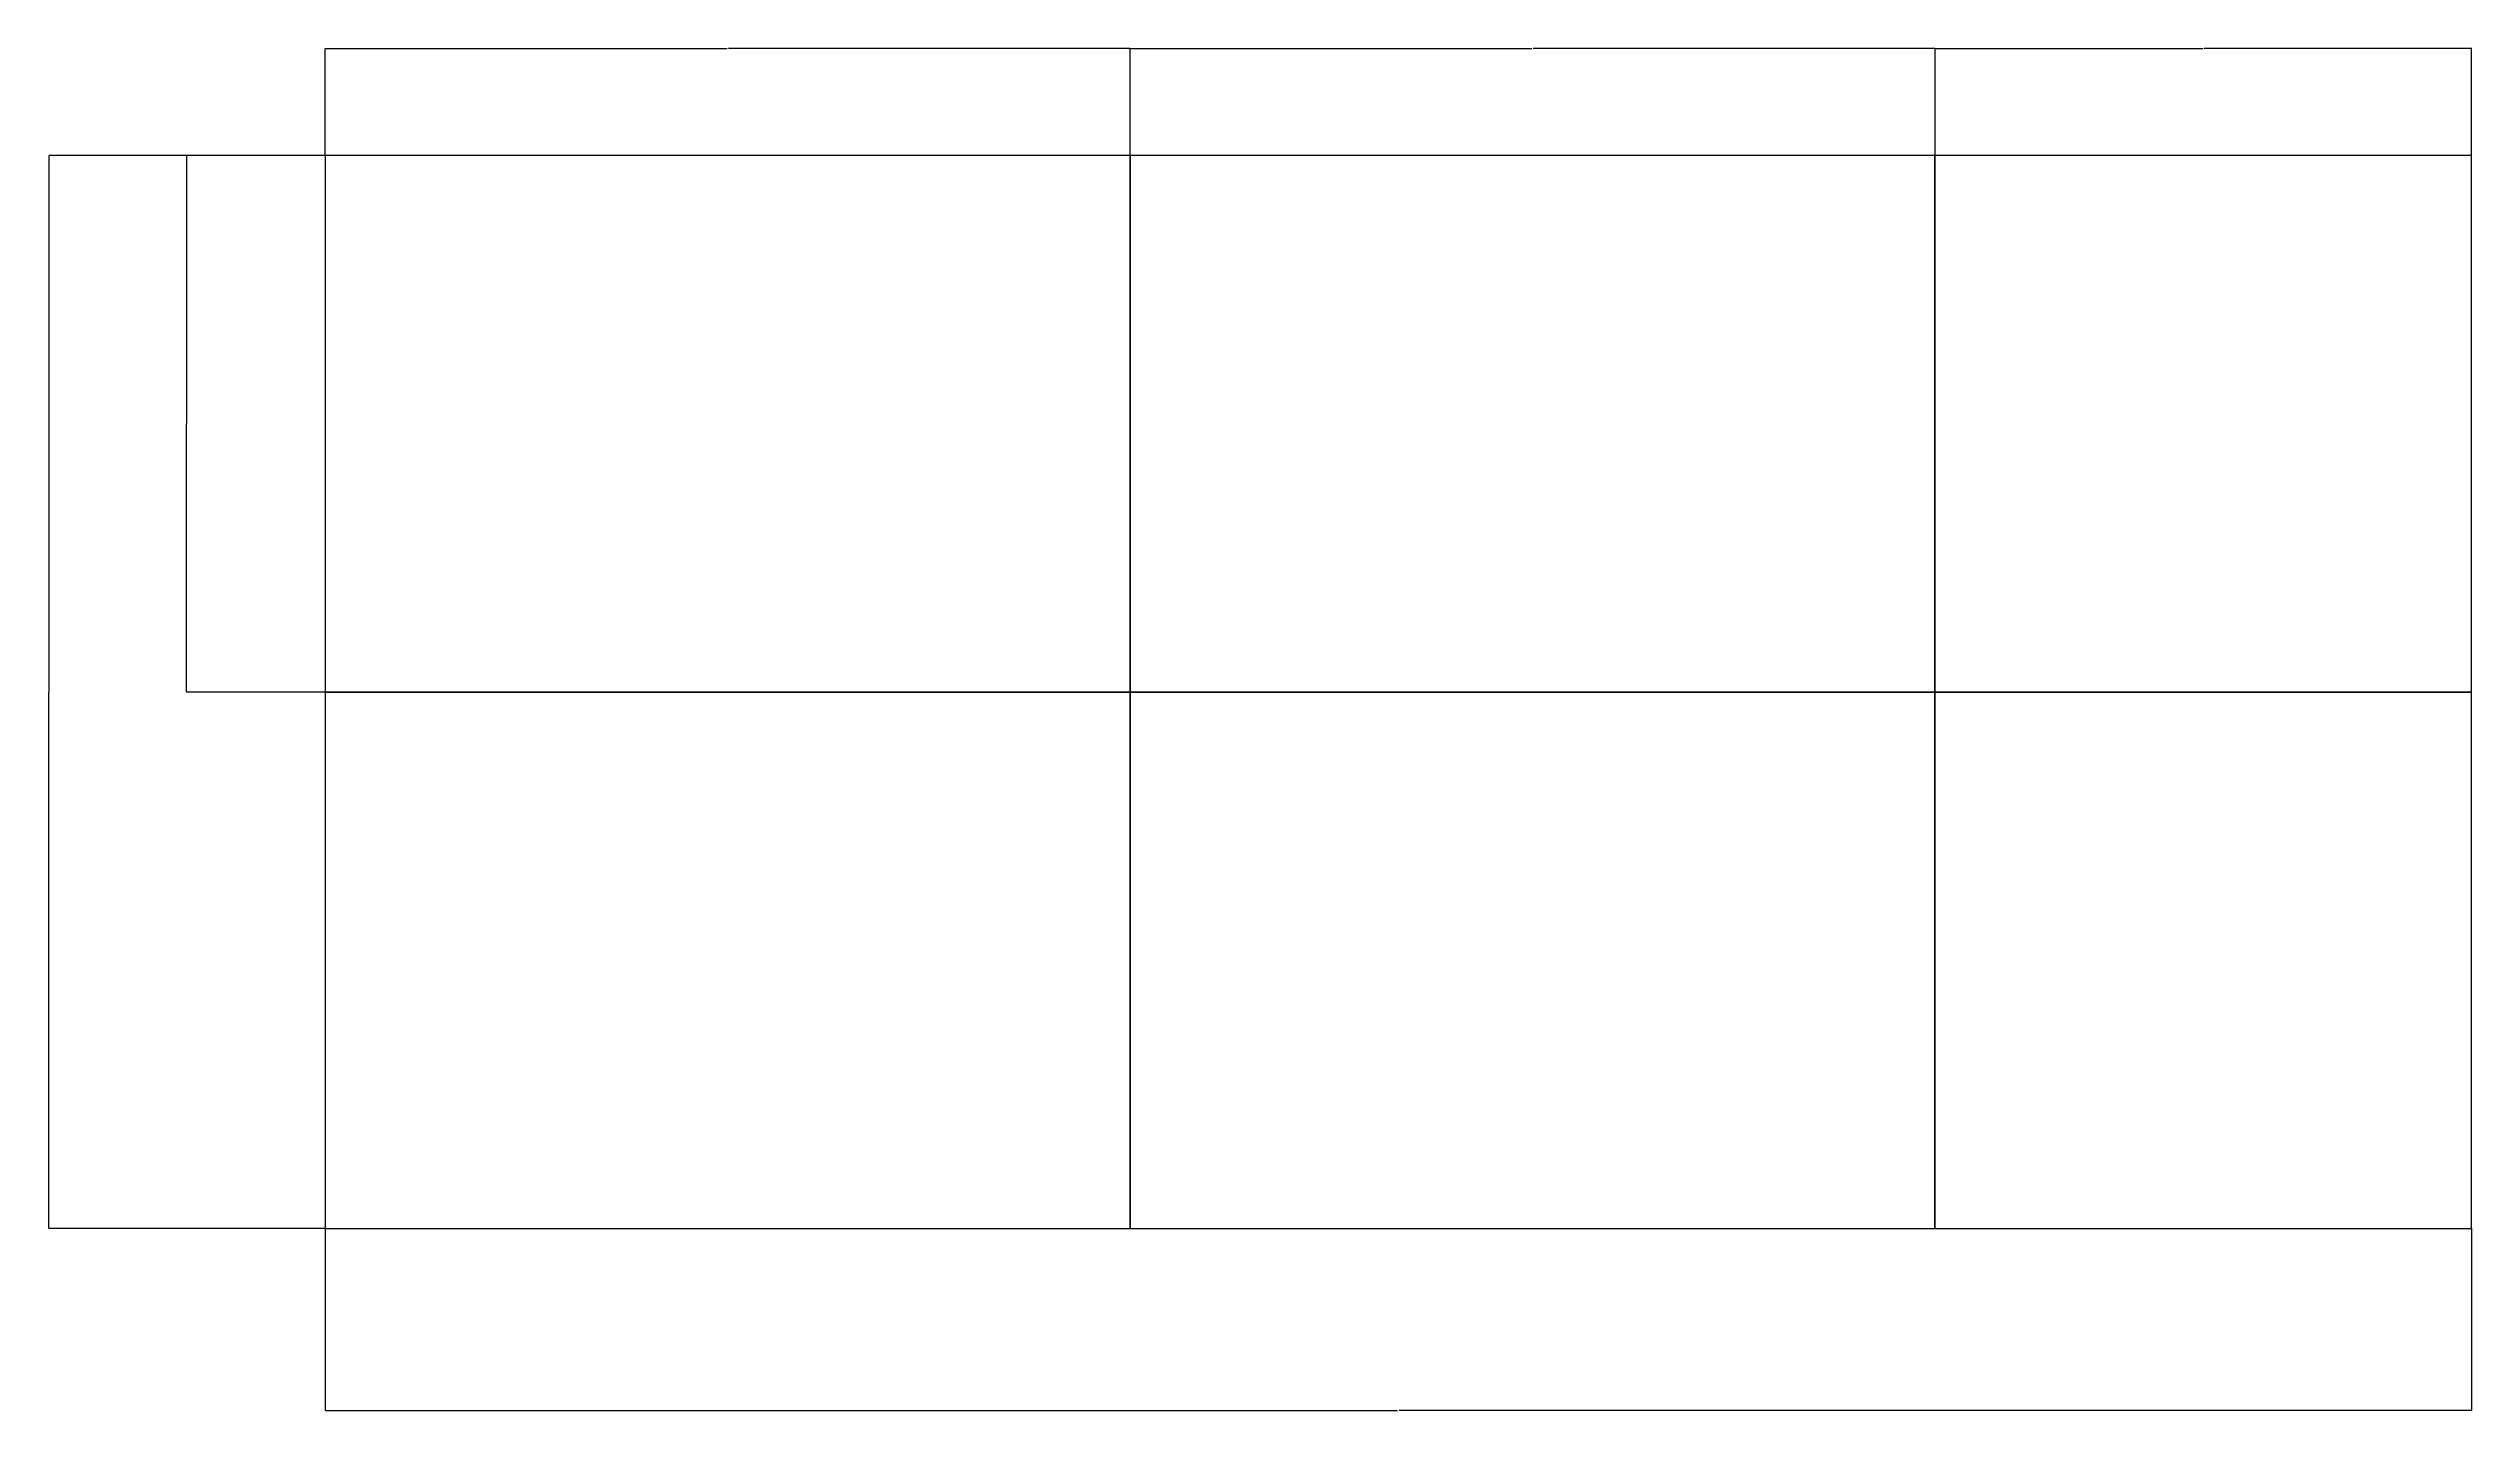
# Model space of a CAD drawing. Header units: millimetres. Extents: x 5204 to 20126, y 742 to 6062.
# Drawn here: x 7869 to 10579, y 2807 to 4330 of the extents above; entities that cross this region are included whole.
import ezdxf

# ---------------------------------------------------------------- set-up
doc = ezdxf.new("R2010")
doc.units = ezdxf.units.MM
doc.header["$MEASUREMENT"] = 0
for name, color, linetype, true_color in [('90X60', 6, 'Continuous', 0xff00ff), ('cotas', 7, 'Continuous', 0x000000), ('LINEAS', 5, 'Continuous', 0x0000ff)]:
    doc.layers.add(name, color=color, linetype=linetype, true_color=true_color)
doc.dimstyles.get("Standard").update_dxf_attribs({"dimtxt": 0.18, "dimasz": 0.18, "dimexe": 0.18, "dimexo": 0.0625, "dimgap": 0.09, "dimtad": 0, "dimtih": 1, "dimtoh": 1, "dimdec": 4, "dimzin": 0, "dimdsep": 46, "dimtxsty": 'Standard', "dimcen": 0.09, "dimadec": 0, "dimazin": 0, "dimtfac": 1, "dimtdec": 4, "dimtofl": 0, "dimtmove": 0, "dimatfit": 3, "dimfxl": 0, "dimtolj": 1, "dimtzin": 0, "dimarcsym": 0})

# ---------------------------------------------------------------- blocks, each defined once
blk = doc.blocks.new('*D15')
at = {"layer": 'cotas', "color": 0, "lineweight": -2}
for p, q in [((8178.9, 3010.1), (8178.9, 2806.6)), ((10579, 3010.1), (10579, 2806.6)), ((8179.1, 2806.8), (9378.1, 2806.8)), ((10578.8, 2806.8), (9379.7, 2806.8))]:
    blk.add_line(p, q, dxfattribs=at)
at = {"layer": 'cotas', "color": 0}
for points in [[(8179.1, 2806.8), (8179.1, 2806.8), (8178.9, 2806.8)], [(10578.8, 2806.8), (10578.8, 2806.8), (10579, 2806.8)]]:
    blk.add_solid(points, dxfattribs=at)
at = {"layer": 'Defpoints', "color": 0}
for p in [(8178.9, 3010.2), (10579, 3010.2), (10579, 2806.8)]:
    blk.add_point(p, dxfattribs=at)
at = {"layer": 'cotas', "color": 0, "insert": (9378.9, 2806.8), "char_height": 0.18, "attachment_point": 5}
blk.add_mtext('\\A1;2400.0625', dxfattribs=at)
blk = doc.blocks.new('*D16')
at = {"layer": 'cotas', "color": 0, "lineweight": -2}
for p, q in [((8178.8, 4210.2), (7869.8, 4210.2)), ((7870, 4210), (7870, 3610.4)), ((7870, 3010.4), (7870, 3610)), ((8178.9, 3010.2), (7869.8, 3010.2))]:
    blk.add_line(p, q, dxfattribs=at)
at = {"layer": 'cotas', "color": 0}
for points in [[(7870, 4210), (7870, 4210), (7870, 4210.2)], [(7870, 3010.4), (7870, 3010.4), (7870, 3010.2)]]:
    blk.add_solid(points, dxfattribs=at)
at = {"layer": 'Defpoints', "color": 0}
for p in [(8178.9, 4210.2), (7870, 3010.2), (8179, 3010.2)]:
    blk.add_point(p, dxfattribs=at)
at = {"layer": 'cotas', "color": 0, "insert": (7870, 3610.2), "char_height": 0.18, "attachment_point": 5}
blk.add_mtext('\\A1;1200.0000', dxfattribs=at)
blk = doc.blocks.new('*D17')
at = {"layer": 'cotas', "color": 0, "lineweight": -2}
for p, q in [((9079, 4210.3), (9079, 4329.9)), ((9079.1, 4329.7), (9528.2, 4329.7)), ((9978.8, 4329.7), (9529.7, 4329.7)), ((9979, 4210.3), (9979, 4329.9))]:
    blk.add_line(p, q, dxfattribs=at)
at = {"layer": 'cotas', "color": 0}
for points in [[(9079.1, 4329.8), (9079.1, 4329.7), (9079, 4329.7)], [(9978.8, 4329.7), (9978.8, 4329.8), (9979, 4329.7)]]:
    blk.add_solid(points, dxfattribs=at)
at = {"layer": 'Defpoints', "color": 0}
for p in [(9979, 4329.7), (9079, 4210.2), (9979, 4210.3)]:
    blk.add_point(p, dxfattribs=at)
at = {"layer": 'cotas', "color": 0, "insert": (9529, 4329.7), "char_height": 0.18, "attachment_point": 5}
blk.add_mtext('\\A1;900.0000', dxfattribs=at)
blk = doc.blocks.new('*D18')
at = {"layer": 'cotas', "color": 0, "lineweight": -2}
for p, q in [((9979, 4210.3), (9979, 4329.9)), ((9979.1, 4329.7), (10278.3, 4329.7)), ((10578.8, 4329.7), (10279.7, 4329.7)), ((10579, 4210.3), (10579, 4329.9))]:
    blk.add_line(p, q, dxfattribs=at)
at = {"layer": 'cotas', "color": 0}
for points in [[(9979.1, 4329.8), (9979.1, 4329.7), (9979, 4329.7)], [(10578.8, 4329.7), (10578.8, 4329.8), (10579, 4329.7)]]:
    blk.add_solid(points, dxfattribs=at)
at = {"layer": 'Defpoints', "color": 0}
for p in [(10579, 4329.7), (9979, 4210.2), (10579, 4210.2)]:
    blk.add_point(p, dxfattribs=at)
at = {"layer": 'cotas', "color": 0, "insert": (10279, 4329.7), "char_height": 0.18, "attachment_point": 5}
blk.add_mtext('\\A1;600.0000', dxfattribs=at)
blk = doc.blocks.new('*D19')
at = {"layer": 'cotas', "color": 0, "lineweight": -2}
for p, q in [((8178.9, 4210.2), (8023.7, 4210.2)), ((8023.9, 4210), (8023.9, 3910.4)), ((8023.9, 3610.4), (8023.9, 3910)), ((8178.9, 3610.2), (8023.7, 3610.2))]:
    blk.add_line(p, q, dxfattribs=at)
at = {"layer": 'cotas', "color": 0}
for points in [[(8023.9, 4210), (8023.9, 4210), (8023.9, 4210.2)], [(8023.9, 3610.4), (8023.9, 3610.4), (8023.9, 3610.2)]]:
    blk.add_solid(points, dxfattribs=at)
at = {"layer": 'Defpoints', "color": 0}
for p in [(8179, 4210.2), (8023.9, 3610.2), (8179, 3610.2)]:
    blk.add_point(p, dxfattribs=at)
at = {"layer": 'cotas', "color": 0, "insert": (8023.9, 3910.2), "char_height": 0.18, "attachment_point": 5}
blk.add_mtext('\\A1;600.0000', dxfattribs=at)
blk = doc.blocks.new('*D20')
at = {"layer": 'cotas', "color": 0, "lineweight": -2}
for p, q in [((8179, 4210.3), (8179, 4329.9)), ((8179.1, 4329.7), (8628.2, 4329.7)), ((9078.8, 4329.7), (8629.7, 4329.7)), ((9079, 4210.3), (9079, 4329.9))]:
    blk.add_line(p, q, dxfattribs=at)
at = {"layer": 'cotas', "color": 0}
for points in [[(8179.1, 4329.8), (8179.1, 4329.7), (8179, 4329.7)], [(9078.8, 4329.7), (9078.8, 4329.8), (9079, 4329.7)]]:
    blk.add_solid(points, dxfattribs=at)
at = {"layer": 'Defpoints', "color": 0}
for p in [(8179, 4329.7), (8179, 4210.2), (9079, 4210.2)]:
    blk.add_point(p, dxfattribs=at)
at = {"layer": 'cotas', "color": 0, "insert": (8629, 4329.7), "char_height": 0.18, "attachment_point": 5}
blk.add_mtext('\\A1;900.0000', dxfattribs=at)

msp = doc.modelspace()

# ---------------------------------------------------------------- linework, layer by layer
at = {"layer": '90X60'}
for p, q in [((9078.95611, 4210.2014), (8178.95611, 4210.2014)), ((8178.95611, 4210.2014), (8178.95611, 3610.2014)), ((9978.95611, 4210.2014), (9078.95611, 4210.2014)), ((9078.95611, 4210.2014), (9078.95611, 3610.2014)), ((9078.95611, 3610.2014), (9078.95611, 4210.2014)), ((10578.95611, 4210.2014), (9978.95611, 4210.2014)), ((9978.95611, 4210.2014), (9978.95611, 3610.2014)), ((9978.95611, 3610.2014), (9978.95611, 4210.2014)), ((10578.95611, 3610.2014), (10578.95611, 4210.2014)), ((9078.95611, 3610.2014), (8178.95611, 3610.2014)), ((8178.95611, 3610.2014), (8178.95611, 3010.2014)), ((8178.95611, 3610.2014), (9078.95611, 3610.2014)), ((9978.95611, 3610.2014), (9078.95611, 3610.2014)), ((9078.95611, 3610.2014), (9078.95611, 3010.2014)), ((9078.95611, 3610.2014), (9978.95611, 3610.2014)), ((9078.95611, 3010.2014), (9078.95611, 3610.2014)), ((10578.95611, 3610.2014), (9978.95611, 3610.2014)), ((9978.95611, 3610.2014), (9978.95611, 3010.2014)), ((9978.95611, 3610.2014), (10578.95611, 3610.2014)), ((9978.95611, 3010.2014), (9978.95611, 3610.2014)), ((10578.95611, 3010.2014), (10578.95611, 3610.2014)), ((8178.95611, 3010.2014), (9078.95611, 3010.2014)), ((9078.95611, 3010.2014), (9978.95611, 3010.2014)), ((9978.95611, 3010.2014), (10578.95611, 3010.2014))]:
    msp.add_line(p, q, dxfattribs=at)
at = {"layer": 'LINEAS'}
for p, q in [((10578.95611, 4210.2014), (8178.95611, 4210.2014)), ((8178.95611, 4210.2014), (8178.95611, 3010.2014)), ((10578.95611, 3010.2014), (10578.95611, 4210.2014)), ((8178.95611, 3010.2014), (10578.95611, 3010.2014))]:
    msp.add_line(p, q, dxfattribs=at)

# ---------------------------------------------------------------- dimensions: what is measured, and where the dimension line sits
at = {"layer": 'cotas'}
for base, p1, p2, picture, middle in [((8178.95611, 4329.73653), (9078.95611, 4210.2014), (8178.95611, 4210.2014), '*D20', (8628.95611, 4329.73653)), ((9978.95611, 4329.73653), (9078.95611, 4210.2014), (9978.95611, 4210.2639), '*D17', (9528.95611, 4329.73653)), ((10578.95611, 4329.73653), (9978.95611, 4210.2014), (10578.95611, 4210.2014), '*D18', (10278.95611, 4329.73653)), ((10578.95611, 2806.80006), (8178.89361, 3010.2014), (10578.95611, 3010.2014), '*D15', (9378.92486, 2806.80006))]:
    dim = msp.add_linear_dim(base=base, p1=p1, p2=p2, dimstyle='Standard', dxfattribs=at)
    dim.commit()
    dim.dimension.update_dxf_attribs({"geometry": picture, "text_midpoint": middle})
for base, p1, p2, picture, middle in [((7869.99415, 3010.2014), (8178.89361, 4210.2014), (8178.95611, 3010.2014), '*D16', (7869.99415, 3610.2014)), ((8023.90047, 3610.2014), (8178.95611, 4210.2014), (8178.95611, 3610.2014), '*D19', (8023.90047, 3910.2014))]:
    dim = msp.add_linear_dim(base=base, p1=p1, p2=p2, angle=90, dimstyle='Standard', dxfattribs=at)
    dim.commit()
    dim.dimension.update_dxf_attribs({"geometry": picture, "text_midpoint": middle})

doc.saveas('drawing.dxf')
